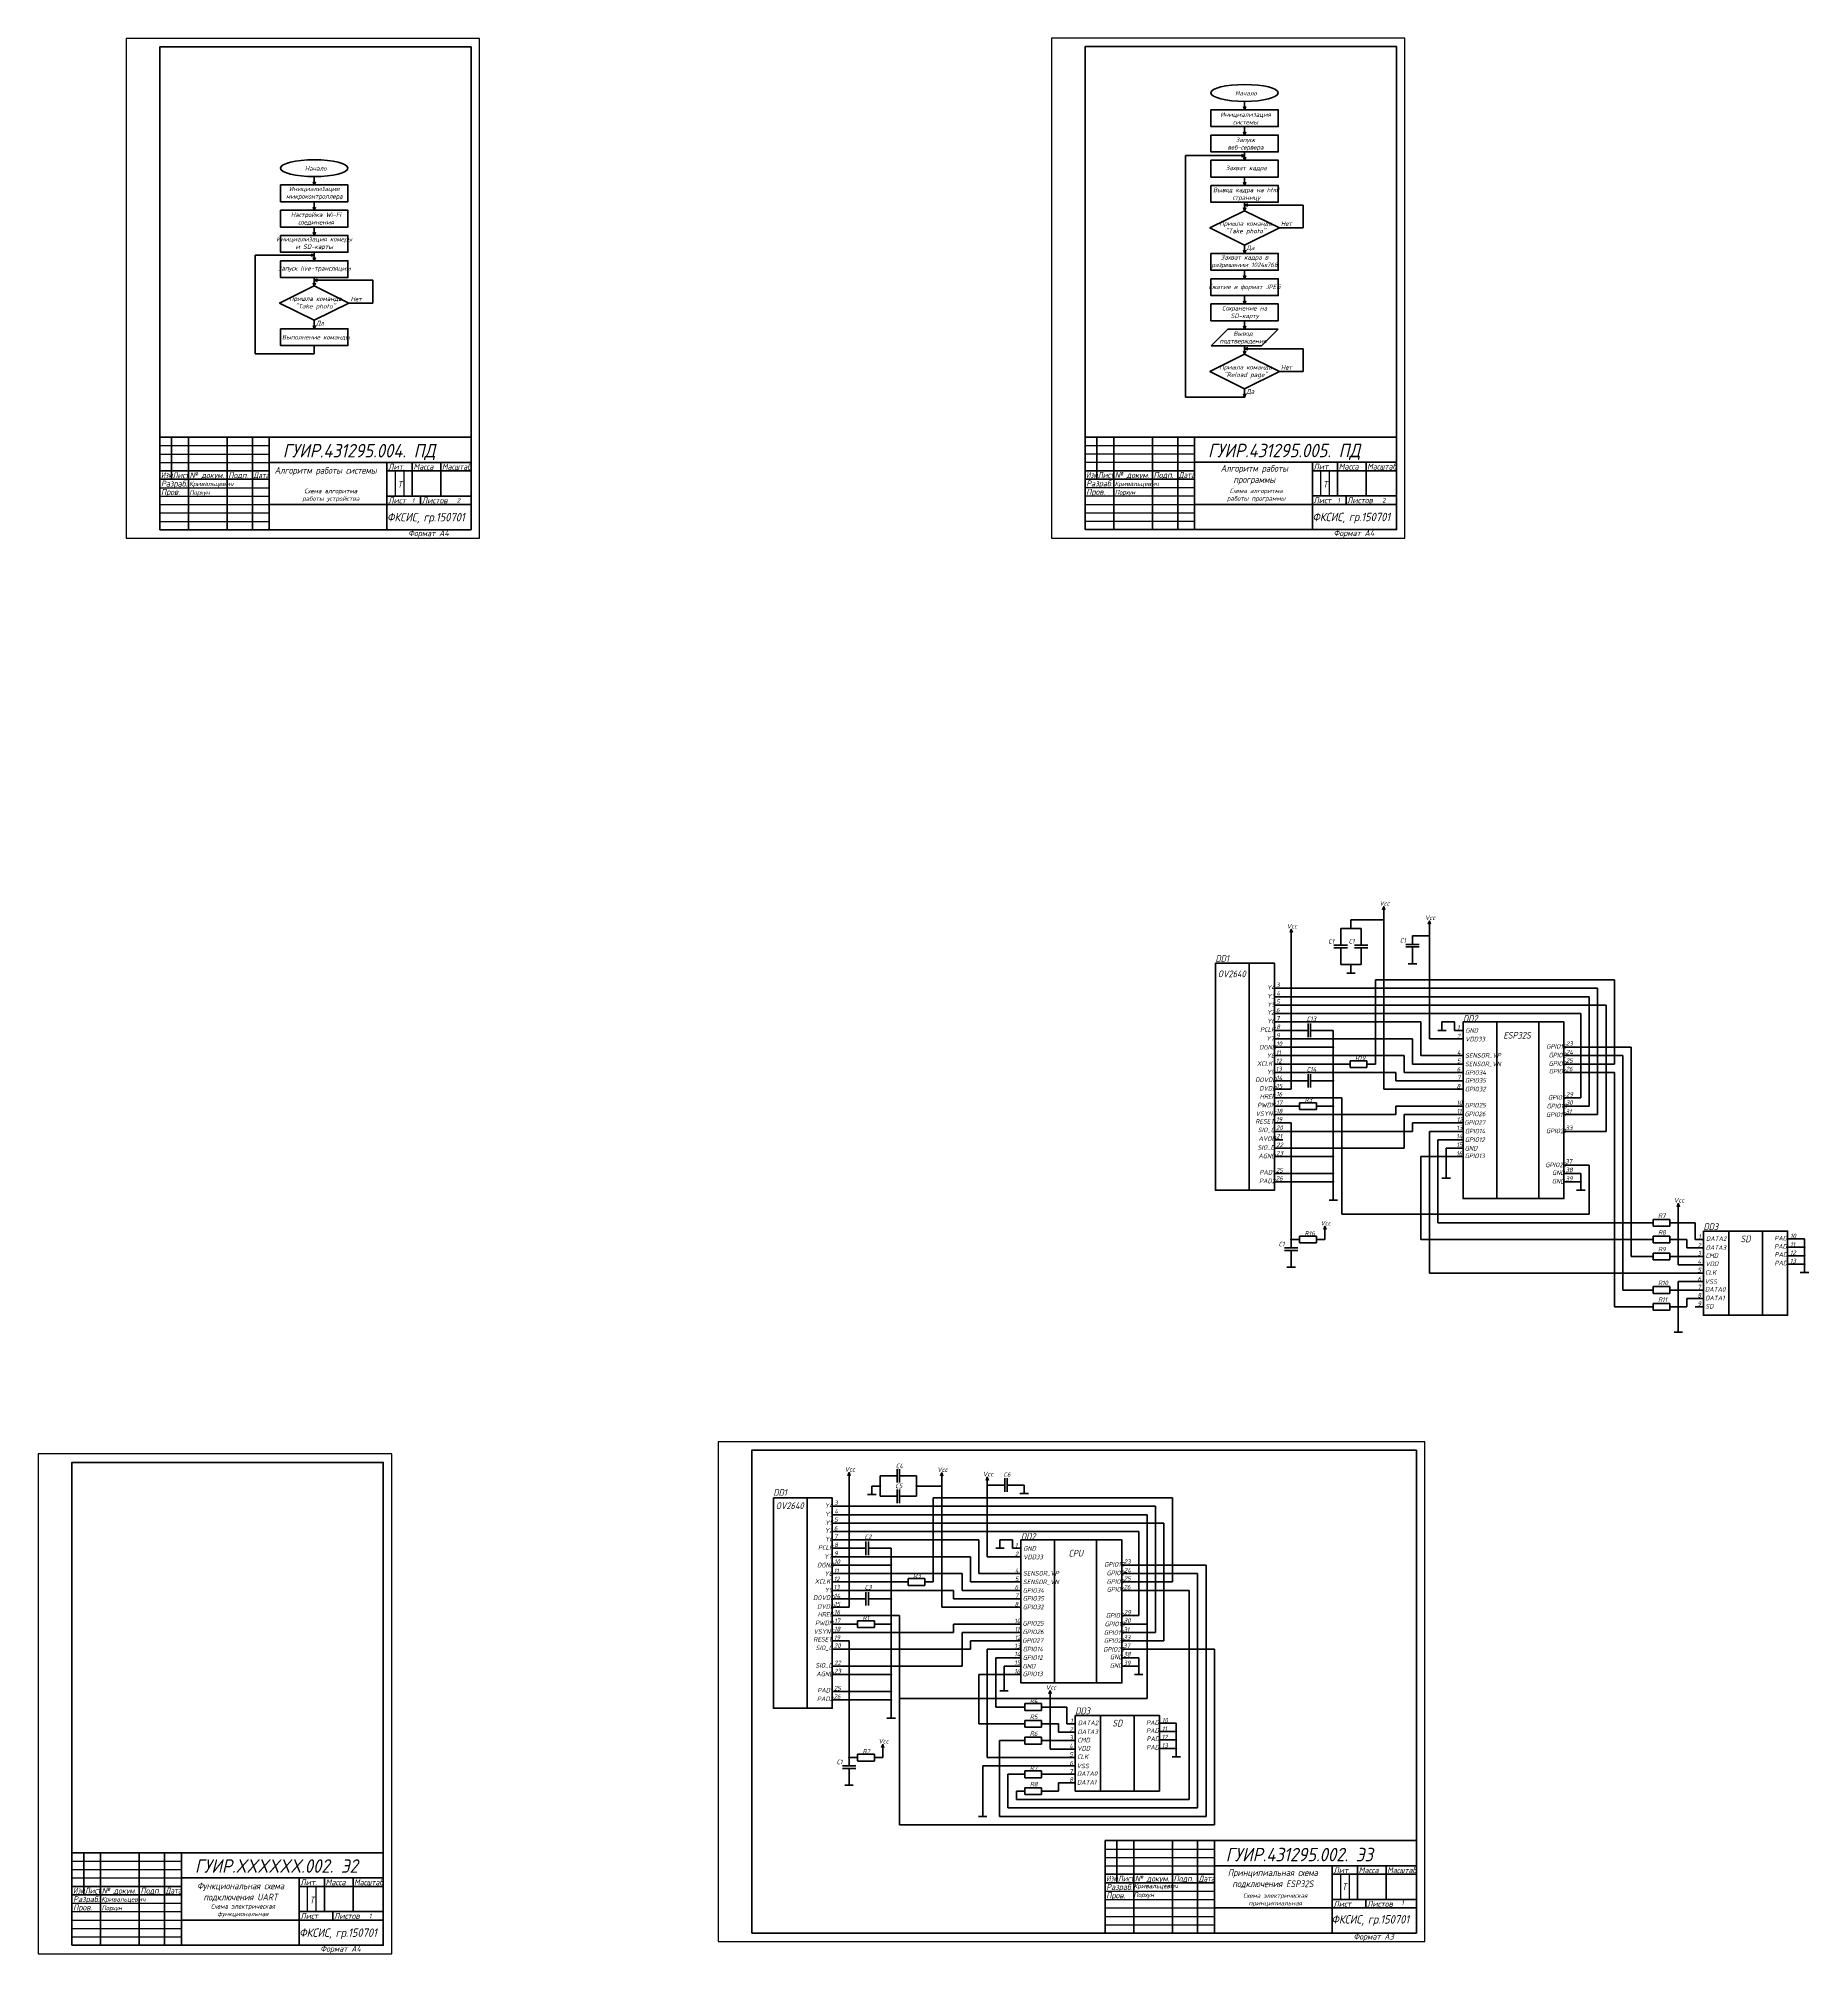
# Model space of a CAD drawing. Header units: millimetres. Extents: x 0 to 1052, y 0 to 1138.
import ezdxf

# ---------------------------------------------------------------- set-up
doc = ezdxf.new("R2010")
doc.units = ezdxf.units.MM
doc.header["$LTSCALE"] = 0.5
doc.layers.get('0').update_dxf_attribs({"lineweight": 60})
doc.layers.get('Defpoints').update_dxf_attribs({"color": 5})
doc.layers.add('4-текст', color=7, linetype='Continuous', true_color=0x00ad00)
doc.styles.get("Standard").update_dxf_attribs({"font": 'ISOCPEUI.TTF', "width": 0.9})

msp = doc.modelspace()

# ---------------------------------------------------------------- hatches: boundary and pattern name
h = msp.add_hatch(color=256)
h.dxf.hatch_style = 1
edge = h.paths.add_edge_path()
edge.add_arc((780, 609.3), 0.2, 0, 360)
h = msp.add_hatch(color=256)
h.dxf.hatch_style = 1
edge = h.paths.add_edge_path()
edge.add_arc((799.5, 614.3), 0.2, 0, 360)
h = msp.add_hatch(color=256)
h.dxf.hatch_style = 1
edge = h.paths.add_edge_path()
edge.add_arc((780, 587.8), 0.2, 0, 360)
h = msp.add_hatch(color=256)
h.dxf.hatch_style = 1
edge = h.paths.add_edge_path()
edge.add_arc((769.5, 538.7), 0.2, 0, 360)
h = msp.add_hatch(color=256)
h.dxf.hatch_style = 1
edge = h.paths.add_edge_path()
edge.add_arc((744.5, 518.7), 0.2, 0, 360)
h = msp.add_hatch(color=256)
h.dxf.hatch_style = 1
edge = h.paths.add_edge_path()
edge.add_arc((769.5, 518.7), 0.2, 0, 360)
h = msp.add_hatch(color=256)
h.dxf.hatch_style = 1
edge = h.paths.add_edge_path()
edge.add_arc((769.5, 503.7), 0.2, 0, 360)
h = msp.add_hatch(color=256)
h.dxf.hatch_style = 1
edge = h.paths.add_edge_path()
edge.add_arc((769.5, 473.7), 0.2, 0, 360)
h = msp.add_hatch(color=256)
h.dxf.hatch_style = 1
edge = h.paths.add_edge_path()
edge.add_arc((769.5, 463.7), 0.2, 0, 360)
h = msp.add_hatch(color=256)
h.dxf.hatch_style = 1
edge = h.paths.add_edge_path()
edge.add_arc((769.5, 458.7), 0.2, 0, 360)
h = msp.add_hatch(color=256)
h.dxf.hatch_style = 1
edge = h.paths.add_edge_path()
edge.add_arc((916.6, 458.7), 0.2, 0, 360)
h = msp.add_hatch(color=256)
h.dxf.hatch_style = 1
edge = h.paths.add_edge_path()
edge.add_arc((744.5, 424.4), 0.2, 0, 360)
h = msp.add_hatch(color=256)
h.dxf.hatch_style = 1
edge = h.paths.add_edge_path()
edge.add_arc((1049.5, 419.8), 0.2, 0, 360)
h = msp.add_hatch(color=256)
h.dxf.hatch_style = 1
edge = h.paths.add_edge_path()
edge.add_arc((1049.5, 414.8), 0.2, 0, 360)
h = msp.add_hatch(color=256)
h.dxf.hatch_style = 1
edge = h.paths.add_edge_path()
edge.add_arc((1049.5, 409.8), 0.2, 0, 360)
h = msp.add_hatch(color=256)
h.dxf.hatch_style = 1
edge = h.paths.add_edge_path()
edge.add_arc((500.3, 277.9), 0.2, 0, 360)
h = msp.add_hatch(color=256)
h.dxf.hatch_style = 1
edge = h.paths.add_edge_path()
edge.add_arc((521.8, 277.9), 0.2, 0, 360)
h = msp.add_hatch(color=256)
h.dxf.hatch_style = 1
edge = h.paths.add_edge_path()
edge.add_arc((536.8, 277.9), 0.2, 0, 360)
h = msp.add_hatch(color=256)
h.dxf.hatch_style = 1
edge = h.paths.add_edge_path()
edge.add_arc((563.9, 278.5), 0.2, 0, 360)
h = msp.add_hatch(color=256)
h.dxf.hatch_style = 1
edge = h.paths.add_edge_path()
edge.add_arc((506.8, 230.9), 0.2, 0, 360)
h = msp.add_hatch(color=256)
h.dxf.hatch_style = 1
edge = h.paths.add_edge_path()
edge.add_arc((481.8, 210.9), 0.2, 0, 360)
h = msp.add_hatch(color=256)
h.dxf.hatch_style = 1
edge = h.paths.add_edge_path()
edge.add_arc((506.8, 210.9), 0.2, 0, 360)
h = msp.add_hatch(color=256)
h.dxf.hatch_style = 1
edge = h.paths.add_edge_path()
edge.add_arc((506.8, 195.9), 0.2, 0, 360)
h = msp.add_hatch(color=256)
h.dxf.hatch_style = 1
edge = h.paths.add_edge_path()
edge.add_arc((653.9, 170.9), 0.2, 0, 360)
h = msp.add_hatch(color=256)
h.dxf.hatch_style = 1
edge = h.paths.add_edge_path()
edge.add_arc((506.8, 165.9), 0.2, 0, 360)
h = msp.add_hatch(color=256)
h.dxf.hatch_style = 1
edge = h.paths.add_edge_path()
edge.add_arc((506.8, 155.9), 0.2, 0, 360)
h = msp.add_hatch(color=256)
h.dxf.hatch_style = 1
edge = h.paths.add_edge_path()
edge.add_arc((506.8, 150.9), 0.2, 0, 360)
h = msp.add_hatch(color=256)
h.dxf.hatch_style = 1
edge = h.paths.add_edge_path()
edge.add_arc((676.2, 132), 0.2, 0, 360)
h = msp.add_hatch(color=256)
h.dxf.hatch_style = 1
edge = h.paths.add_edge_path()
edge.add_arc((676.2, 127), 0.2, 0, 360)
h = msp.add_hatch(color=256)
h.dxf.hatch_style = 1
edge = h.paths.add_edge_path()
edge.add_arc((481.8, 116.6), 0.2, 0, 360)
h = msp.add_hatch(color=256)
h.dxf.hatch_style = 1
edge = h.paths.add_edge_path()
edge.add_arc((676.2, 122), 0.2, 0, 360)

# ---------------------------------------------------------------- linework, layer by layer
for p, q in [((716.8, 1100.8), (716.8, 1095.8)), ((716.8, 1085.8), (716.8, 1080.8)), ((716.8, 1070.8), (716.8, 1065.8)), ((681.7, 1068.1), (681.7, 1068.6)), ((681.7, 1068.6), (716.8, 1068.6)), ((681.7, 925), (681.7, 1068.1)), ((164, 1056.1), (164, 1051.1)), ((716.8, 1055.8), (716.8, 1050.8)), ((164, 1041.1), (164, 1036.1)), ((716.8, 1040.8), (716.8, 1035.8)), ((751.6, 1039.2), (716.8, 1039.2)), ((751.6, 1038.2), (751.6, 1039.2)), ((751.6, 1025.6), (751.6, 1038.2)), ((164, 1026.1), (164, 1021.1)), ((737.5, 1025.6), (751.6, 1025.6)), ((716.8, 1015.4), (716.8, 1010.4)), ((128.8, 950.7), (128.8, 1009.3)), ((128.8, 1009.3), (164, 1009.3)), ((164, 1011.1), (164, 1006.1)), ((164, 996.1), (164, 991.1)), ((198.8, 994.5), (164, 994.5)), ((198.8, 993.5), (198.8, 994.5)), ((198.8, 980.9), (198.8, 993.5)), ((716.8, 1000.4), (716.8, 995.4)), ((184.6, 980.9), (198.8, 980.9)), ((716.8, 985.4), (716.8, 980.4)), ((164, 970.7), (164, 965.7)), ((716.8, 970.4), (716.8, 965.4)), ((706.8, 965.4), (696.9, 955.5)), ((706.8, 965.4), (736.8, 965.4)), ((726.8, 955.5), (736.8, 965.4)), ((164, 950.7), (128.8, 950.7)), ((164, 955.7), (164, 950.7)), ((726.8, 955.5), (696.9, 955.5)), ((716.8, 955.5), (716.8, 950.5)), ((751.6, 953.8), (716.8, 953.8)), ((751.6, 952.8), (751.6, 953.8)), ((751.6, 940.2), (751.6, 952.8)), ((737.5, 940.2), (751.6, 940.2)), ((716.8, 925), (681.7, 925)), ((716.8, 930), (716.8, 925)), ((207.2, 886.2), (207.2, 881.2)), ((757.1, 886.3), (757.1, 881.3)), ((799.5, 617.1), (799.5, 622.2)), ((799.5, 617.1), (799.5, 583.7)), ((744.5, 548.7), (744.5, 608.7)), ((773.9, 604.3), (773.9, 609.3)), ((773.9, 609.3), (786.1, 609.3)), ((773.9, 604.3), (773.9, 599.3)), ((780, 609.3), (780, 614.3)), ((780, 614.3), (799.5, 614.3)), ((786.1, 609.3), (786.1, 604.3)), ((786.1, 604.3), (786.1, 599.3)), ((826.6, 604.8), (816.6, 604.8)), ((816.6, 604.8), (816.6, 599.8)), ((826.6, 553.7), (826.6, 613.7)), ((773.9, 599.3), (769.9, 599.3)), ((769.9, 597.8), (777.9, 597.8)), ((773.9, 599.3), (777.9, 599.3)), ((773.9, 597.8), (773.9, 592.8)), ((773.9, 587.8), (773.9, 592.8)), ((786.1, 599.3), (782.1, 599.3)), ((782.1, 597.8), (790.1, 597.8)), ((786.1, 599.3), (790.1, 599.3)), ((786.1, 597.8), (786.1, 592.8)), ((786.1, 592.8), (786.1, 587.8)), ((816.6, 599.8), (812.6, 599.8)), ((812.6, 598.3), (820.6, 598.3)), ((816.6, 599.8), (820.6, 599.8)), ((816.6, 598.3), (816.6, 593.3)), ((816.6, 593.3), (816.6, 588.3)), ((719.5, 588.7), (719.5, 453.7)), ((786.1, 587.8), (773.9, 587.8)), ((780, 582.8), (777.5, 582.8)), ((780, 587.8), (780, 582.8)), ((780, 582.8), (782.5, 582.8)), ((799.5, 583.7), (799.5, 513.7)), ((816.6, 588.3), (814.1, 588.3)), ((816.6, 588.3), (819.1, 588.3)), ((739.5, 573.7), (734.5, 573.7)), ((739.5, 573.7), (744.5, 573.7)), ((926.6, 573.7), (744.5, 573.7)), ((794.5, 528.7), (794.5, 578.7)), ((794.5, 578.7), (807.5, 578.7)), ((936.6, 578.7), (807.5, 578.7)), ((926.6, 568.7), (926.6, 573.7)), ((936.6, 573.7), (936.6, 578.7)), ((936.6, 528.7), (936.6, 573.7)), ((739.5, 568.7), (734.5, 568.7)), ((739.5, 563.7), (734.5, 563.7)), ((739.5, 558.7), (734.5, 558.7)), ((739.5, 568.7), (744.5, 568.7)), ((739.5, 563.7), (744.5, 563.7)), ((739.5, 558.7), (744.5, 558.7)), ((744.5, 568.7), (921.6, 568.7)), ((931.6, 563.7), (744.5, 563.7)), ((916.6, 558.7), (744.5, 558.7)), ((916.6, 508.7), (916.6, 558.7)), ((921.6, 568.7), (921.6, 563.7)), ((921.6, 558.7), (921.6, 563.7)), ((921.6, 503.7), (921.6, 558.7)), ((926.6, 498.7), (926.6, 568.7)), ((931.6, 488.7), (931.6, 563.7)), ((739.5, 553.7), (734.5, 553.7)), ((739.5, 548.7), (734.5, 548.7)), ((739.5, 553.7), (744.5, 553.7)), ((739.5, 548.7), (744.5, 548.7)), ((821.6, 553.7), (744.5, 553.7)), ((744.5, 518.7), (744.5, 548.7)), ((749.5, 548.7), (744.5, 548.7)), ((749.5, 548.7), (754.5, 548.7)), ((754.5, 548.7), (754.5, 552.7)), ((754.5, 548.7), (754.5, 544.7)), ((756, 544.7), (756, 552.7)), ((756, 548.7), (761, 548.7)), ((761, 548.7), (769.5, 548.7)), ((769.5, 518.7), (769.5, 548.7)), ((821.6, 533.7), (821.6, 553.7)), ((826.6, 543.7), (826.6, 553.7)), ((834.1, 548.7), (831.6, 548.7)), ((834.1, 553.7), (834.1, 548.7)), ((834.1, 553.7), (841.6, 553.7)), ((834.1, 548.7), (836.6, 548.7)), ((841.6, 553.7), (841.6, 548.7)), ((846.6, 548.7), (841.6, 548.7)), ((866.6, 553.7), (866.6, 448.7)), ((891.6, 553.7), (891.6, 448.7)), ((739.5, 543.7), (734.5, 543.7)), ((739.5, 538.7), (734.5, 538.7)), ((739.5, 543.7), (744.5, 543.7)), ((739.5, 538.7), (769.5, 538.7)), ((816.6, 543.7), (744.5, 543.7)), ((816.6, 528.7), (816.6, 543.7)), ((841.6, 543.7), (826.6, 543.7)), ((846.6, 543.7), (841.6, 543.7)), ((911.6, 538.7), (906.6, 538.7)), ((911.6, 538.7), (936.6, 538.7)), ((936.6, 538.7), (946.6, 538.7)), ((946.6, 538.7), (946.6, 414.4)), ((739.5, 533.7), (734.5, 533.7)), ((739.5, 528.7), (734.5, 528.7)), ((739.5, 523.7), (734.5, 523.7)), ((739.5, 533.7), (744.5, 533.7)), ((739.5, 528.7), (774.5, 528.7)), ((739.5, 523.7), (744.5, 523.7)), ((811.6, 533.7), (744.5, 533.7)), ((806.6, 523.7), (744.5, 523.7)), ((779.5, 528.7), (774.5, 528.7)), ((789.5, 530.7), (779.5, 530.7)), ((779.5, 530.7), (779.5, 526.7)), ((779.5, 526.7), (789.5, 526.7)), ((789.5, 528.7), (789.5, 530.7)), ((794.5, 528.7), (789.5, 528.7)), ((789.5, 526.7), (789.5, 528.7)), ((806.6, 518.7), (806.6, 523.7)), ((811.6, 523.7), (811.6, 533.7)), ((841.6, 523.7), (811.6, 523.7)), ((841.6, 528.7), (816.6, 528.7)), ((826.6, 533.7), (821.6, 533.7)), ((841.6, 533.7), (826.6, 533.7)), ((846.6, 533.7), (841.6, 533.7)), ((846.6, 528.7), (841.6, 528.7)), ((846.6, 523.7), (841.6, 523.7)), ((911.6, 533.7), (906.6, 533.7)), ((911.6, 528.7), (906.6, 528.7)), ((911.6, 523.7), (906.6, 523.7)), ((911.6, 533.7), (941.6, 533.7)), ((911.6, 528.7), (936.6, 528.7)), ((911.6, 523.7), (936.6, 523.7)), ((936.6, 523.7), (936.6, 384.4)), ((941.6, 533.7), (941.6, 394.4)), ((739.5, 518.7), (734.5, 518.7)), ((739.5, 513.7), (734.5, 513.7)), ((739.5, 518.7), (744.3, 518.7)), ((739.5, 513.7), (744.5, 513.7)), ((744.5, 518.7), (749.5, 518.7)), ((744.5, 518.7), (744.5, 513.7)), ((749.5, 518.7), (754.5, 518.7)), ((754.5, 518.7), (754.5, 522.7)), ((754.5, 518.7), (754.5, 514.7)), ((756, 514.7), (756, 522.7)), ((756, 518.7), (761, 518.7)), ((761, 518.7), (769.5, 518.7)), ((769.5, 518.7), (769.5, 503.7)), ((841.6, 513.7), (799.5, 513.7)), ((841.6, 518.7), (806.6, 518.7)), ((846.6, 518.7), (841.6, 518.7)), ((846.6, 513.7), (841.6, 513.7)), ((739.5, 508.7), (734.5, 508.7)), ((739.5, 503.7), (734.5, 503.7)), ((739.5, 508.7), (744.5, 508.7)), ((739.5, 503.7), (744.5, 503.7)), ((744.5, 508.7), (774.5, 508.7)), ((749.5, 503.7), (744.5, 503.7)), ((759.5, 505.7), (749.5, 505.7)), ((749.5, 505.7), (749.5, 501.7)), ((749.5, 501.7), (759.5, 501.7)), ((759.5, 503.7), (759.5, 505.7)), ((769.5, 503.7), (759.5, 503.7)), ((759.5, 501.7), (759.5, 503.7)), ((769.5, 503.7), (769.5, 452.8)), ((774.5, 508.7), (774.5, 439.4)), ((831.6, 503.7), (806.6, 503.7)), ((806.6, 503.7), (806.6, 498.7)), ((836.6, 503.7), (831.6, 503.7)), ((841.6, 503.7), (836.6, 503.7)), ((846.6, 503.7), (841.6, 503.7)), ((911.6, 508.7), (906.6, 508.7)), ((911.6, 503.7), (906.6, 503.7)), ((911.6, 508.7), (916.6, 508.7)), ((911.6, 503.7), (921.6, 503.7)), ((739.5, 498.7), (734.5, 498.7)), ((739.5, 493.7), (734.5, 493.7)), ((739.5, 498.7), (744.5, 498.7)), ((739.5, 493.7), (744.5, 493.7)), ((806.6, 498.7), (744.5, 498.7)), ((744.5, 493.7), (744.5, 429.4)), ((821.6, 498.7), (811.6, 498.7)), ((811.6, 498.7), (811.6, 478.7)), ((841.6, 493.7), (816.6, 493.7)), ((816.6, 493.7), (816.6, 488.7)), ((836.6, 498.7), (821.6, 498.7)), ((841.6, 498.7), (836.6, 498.7)), ((846.6, 498.7), (841.6, 498.7)), ((846.6, 493.7), (841.6, 493.7)), ((911.6, 498.7), (906.6, 498.7)), ((911.6, 498.7), (916.6, 498.7)), ((916.6, 498.7), (926.6, 498.7)), ((739.5, 488.7), (734.5, 488.7)), ((739.5, 483.7), (734.5, 483.7)), ((739.5, 478.7), (734.5, 478.7)), ((739.5, 488.7), (744.5, 488.7)), ((739.5, 478.7), (744.5, 478.7)), ((816.6, 488.7), (744.5, 488.7)), ((744.5, 478.7), (811.6, 478.7)), ((841.6, 488.7), (826.6, 488.7)), ((826.6, 488.7), (826.6, 404.4)), ((841.6, 483.7), (831.6, 483.7)), ((831.6, 483.7), (831.6, 434.4)), ((841.6, 478.7), (836.6, 478.7)), ((836.6, 478.7), (836.6, 465.8)), ((846.6, 488.7), (841.6, 488.7)), ((846.6, 483.7), (841.6, 483.7)), ((846.6, 478.7), (841.6, 478.7)), ((911.6, 488.7), (906.6, 488.7)), ((911.6, 488.7), (931.6, 488.7)), ((739.5, 473.7), (734.5, 473.7)), ((739.5, 473.7), (744.5, 473.7)), ((744.5, 473.7), (769.5, 473.7)), ((841.6, 473.7), (821.6, 473.7)), ((821.6, 473.7), (821.6, 424.4)), ((846.6, 473.7), (841.6, 473.7)), ((911.6, 468.7), (906.6, 468.7)), ((911.6, 468.7), (921.6, 468.7)), ((921.6, 468.7), (921.6, 439.4)), ((739.5, 463.7), (734.5, 463.7)), ((739.5, 458.7), (734.5, 458.7)), ((739.5, 463.7), (744.5, 463.7)), ((739.5, 458.7), (744.5, 458.7)), ((744.5, 463.7), (769.5, 463.7)), ((744.5, 458.7), (769.5, 458.7)), ((836.6, 460.8), (834.1, 460.8)), ((836.6, 465.8), (836.6, 460.8)), ((836.6, 460.8), (839.1, 460.8)), ((911.6, 463.7), (906.6, 463.7)), ((911.6, 458.7), (906.6, 458.7)), ((916.6, 463.7), (911.6, 463.7)), ((911.6, 458.7), (916.6, 458.7)), ((916.6, 458.7), (916.6, 463.7)), ((916.6, 458.7), (916.6, 453.7)), ((769.5, 447.8), (767, 447.8)), ((769.5, 452.8), (769.5, 447.8)), ((769.5, 447.8), (772, 447.8)), ((916.6, 453.7), (914.1, 453.7)), ((916.6, 453.7), (919.1, 453.7)), ((974.5, 437.7), (974.5, 445.8)), ((774.5, 439.4), (921.6, 439.4)), ((831.6, 434.4), (954.5, 434.4)), ((959.5, 434.4), (954.5, 434.4)), ((969.5, 436.4), (959.5, 436.4)), ((959.5, 436.4), (959.5, 432.4)), ((969.5, 434.4), (969.5, 436.4)), ((979.5, 434.4), (969.5, 434.4)), ((969.5, 432.4), (969.5, 434.4)), ((974.5, 409.4), (974.5, 437.7)), ((979.5, 434.4), (984.5, 434.4)), ((984.5, 434.4), (984.5, 424.4)), ((744.5, 429.4), (744.5, 424.4)), ((749.5, 424.4), (744.5, 424.4)), ((744.5, 424.4), (744.5, 419.4)), ((759.5, 426.4), (749.5, 426.4)), ((749.5, 426.4), (749.5, 422.4)), ((749.5, 422.4), (759.5, 422.4)), ((759.5, 424.4), (759.5, 426.4)), ((764.5, 424.4), (759.5, 424.4)), ((759.5, 422.4), (759.5, 424.4)), ((764.5, 424.4), (764.5, 432.2)), ((821.6, 424.4), (954.5, 424.4)), ((959.5, 424.4), (954.5, 424.4)), ((959.5, 432.4), (969.5, 432.4)), ((969.5, 426.4), (959.5, 426.4)), ((959.5, 426.4), (959.5, 422.4)), ((959.5, 422.4), (969.5, 422.4)), ((969.5, 424.4), (969.5, 426.4)), ((974.5, 424.4), (969.5, 424.4)), ((969.5, 422.4), (969.5, 424.4)), ((974.5, 424.4), (979.5, 424.4)), ((979.5, 419.4), (979.5, 424.4)), ((989.5, 424.4), (984.5, 424.4)), ((1004.5, 429.4), (1004.5, 379.4)), ((1024.5, 429.4), (1024.5, 379.4)), ((1044.5, 424.8), (1039.5, 424.8)), ((1044.5, 424.8), (1049.5, 424.8)), ((1049.5, 424.8), (1049.5, 414.8)), ((744.5, 419.4), (740.5, 419.4)), ((740.5, 417.9), (748.5, 417.9)), ((744.5, 419.4), (748.5, 419.4)), ((744.5, 417.9), (744.5, 412.9)), ((744.5, 412.9), (744.5, 407.9)), ((946.6, 414.4), (954.5, 414.4)), ((959.5, 414.4), (954.5, 414.4)), ((969.5, 416.4), (959.5, 416.4)), ((959.5, 416.4), (959.5, 412.4)), ((959.5, 412.4), (969.5, 412.4)), ((969.5, 414.4), (969.5, 416.4)), ((979.5, 414.4), (969.5, 414.4)), ((969.5, 412.4), (969.5, 414.4)), ((984.5, 419.4), (979.5, 419.4)), ((979.5, 414.4), (984.5, 414.4)), ((989.5, 419.4), (984.5, 419.4)), ((989.5, 414.4), (984.5, 414.4)), ((1044.5, 419.8), (1039.5, 419.8)), ((1044.5, 414.8), (1039.5, 414.8)), ((1044.5, 409.8), (1039.5, 409.8)), ((1044.5, 419.8), (1049.5, 419.8)), ((1044.5, 414.8), (1049.5, 414.8)), ((1044.5, 409.8), (1049.5, 409.8)), ((1049.5, 409.8), (1049.5, 414.8)), ((1049.5, 409.8), (1049.5, 404.8)), ((744.5, 407.9), (742, 407.9)), ((744.5, 407.9), (747, 407.9)), ((826.6, 404.4), (984.5, 404.4)), ((984.5, 409.4), (974.5, 409.4)), ((984.5, 399.4), (974.5, 399.4)), ((974.5, 399.4), (974.5, 374.4)), ((989.5, 409.4), (984.5, 409.4)), ((989.5, 404.4), (984.5, 404.4)), ((989.5, 399.4), (984.5, 399.4)), ((1049.5, 404.8), (1047, 404.8)), ((1049.5, 404.8), (1052, 404.8)), ((941.6, 394.4), (954.5, 394.4)), ((959.5, 394.4), (954.5, 394.4)), ((969.5, 396.4), (959.5, 396.4)), ((959.5, 396.4), (959.5, 392.4)), ((959.5, 392.4), (969.5, 392.4)), ((969.5, 394.4), (969.5, 396.4)), ((979.5, 394.4), (969.5, 394.4)), ((969.5, 392.4), (969.5, 394.4)), ((979.5, 394.4), (984.5, 394.4)), ((984.5, 389.4), (979.5, 389.4)), ((979.5, 389.4), (979.5, 384.4)), ((989.5, 394.4), (984.5, 394.4)), ((989.5, 389.4), (984.5, 389.4)), ((936.6, 384.4), (954.5, 384.4)), ((959.5, 384.4), (954.5, 384.4)), ((969.5, 386.4), (959.5, 386.4)), ((959.5, 386.4), (959.5, 382.4)), ((959.5, 382.4), (969.5, 382.4)), ((969.5, 384.4), (969.5, 386.4)), ((974.5, 384.4), (969.5, 384.4)), ((969.5, 382.4), (969.5, 384.4)), ((974.5, 384.4), (979.5, 384.4)), ((989.5, 384.4), (984.5, 384.4)), ((974.5, 369.4), (972, 369.4)), ((974.5, 374.4), (974.5, 369.4)), ((974.5, 369.4), (977, 369.4)), ((481.8, 240.9), (481.8, 285.9)), ((510.3, 288), (510.3, 280)), ((511.8, 284), (511.8, 288)), ((536.8, 280.7), (536.8, 285.7)), ((500.3, 277.9), (495.3, 277.9)), ((495.3, 277.9), (495.3, 272.9)), ((500.3, 271.8), (500.3, 284)), ((500.3, 284), (505.3, 284)), ((510.3, 284), (505.3, 284)), ((510.3, 275.8), (510.3, 267.8)), ((516.8, 284), (511.8, 284)), ((511.8, 284), (511.8, 280)), ((511.8, 271.8), (511.8, 275.8)), ((516.8, 284), (521.8, 284)), ((521.8, 284), (521.8, 271.8)), ((521.8, 277.9), (526.8, 277.9)), ((536.8, 277.9), (526.8, 277.9)), ((536.8, 280.7), (536.8, 275.9)), ((536.8, 275.9), (536.8, 205.9)), ((563.9, 245.9), (563.9, 283.1)), ((569.3, 278.5), (563.9, 278.5)), ((569.3, 278.5), (574.3, 278.5)), ((574.3, 278.5), (574.3, 282.5)), ((574.3, 278.5), (574.3, 274.5)), ((575.8, 274.5), (575.8, 282.5)), ((575.8, 278.5), (580.8, 278.5)), ((580.8, 278.5), (585.8, 278.5)), ((585.8, 273.5), (583.3, 273.5)), ((585.8, 278.5), (585.8, 273.5)), ((585.8, 273.5), (588.3, 273.5)), ((456.8, 270.9), (456.8, 145.9)), ((476.8, 265.9), (471.8, 265.9)), ((476.8, 265.9), (481.8, 265.9)), ((663.9, 265.9), (481.8, 265.9)), ((495.3, 272.9), (492.8, 272.9)), ((495.3, 272.9), (497.8, 272.9)), ((505.3, 271.8), (500.3, 271.8)), ((510.3, 271.8), (505.3, 271.8)), ((516.8, 271.8), (511.8, 271.8)), ((511.8, 271.8), (511.8, 267.8)), ((521.8, 271.8), (516.8, 271.8)), ((531.8, 220.9), (531.8, 270.9)), ((531.8, 270.9), (544.8, 270.9)), ((673.9, 270.9), (544.8, 270.9)), ((663.9, 260.9), (663.9, 265.9)), ((673.9, 265.9), (673.9, 270.9)), ((673.9, 220.9), (673.9, 265.9)), ((476.8, 260.9), (471.8, 260.9)), ((476.8, 255.9), (471.8, 255.9)), ((476.8, 250.9), (471.8, 250.9)), ((476.8, 260.9), (481.8, 260.9)), ((476.8, 255.9), (481.8, 255.9)), ((476.8, 250.9), (481.8, 250.9)), ((481.8, 260.9), (658.9, 260.9)), ((668.9, 255.9), (481.8, 255.9)), ((653.9, 250.9), (481.8, 250.9)), ((653.9, 200.9), (653.9, 250.9)), ((658.9, 260.9), (658.9, 255.9)), ((658.9, 250.9), (658.9, 255.9)), ((658.9, 195.9), (658.9, 250.9)), ((663.9, 190.9), (663.9, 260.9)), ((668.9, 185.9), (668.9, 255.9)), ((476.8, 245.9), (471.8, 245.9)), ((476.8, 240.9), (471.8, 240.9)), ((476.8, 245.9), (481.8, 245.9)), ((476.8, 240.9), (481.8, 240.9)), ((558.9, 245.9), (481.8, 245.9)), ((481.8, 210.9), (481.8, 240.9)), ((486.8, 240.9), (481.8, 240.9)), ((486.8, 240.9), (491.8, 240.9)), ((491.8, 240.9), (491.8, 244.9)), ((491.8, 240.9), (491.8, 236.9)), ((493.3, 236.9), (493.3, 244.9)), ((493.3, 240.9), (498.3, 240.9)), ((498.3, 240.9), (506.8, 240.9)), ((506.8, 210.9), (506.8, 240.9)), ((558.9, 225.9), (558.9, 245.9)), ((563.9, 235.9), (563.9, 245.9)), ((571.4, 240.9), (568.9, 240.9)), ((571.4, 245.9), (571.4, 240.9)), ((571.4, 245.9), (578.9, 245.9)), ((571.4, 240.9), (573.9, 240.9)), ((578.9, 245.9), (578.9, 240.9)), ((583.9, 240.9), (578.9, 240.9)), ((603.9, 245.9), (603.9, 160.9)), ((628.9, 245.9), (628.9, 160.9)), ((476.8, 235.9), (471.8, 235.9)), ((476.8, 230.9), (471.8, 230.9)), ((476.8, 235.9), (481.8, 235.9)), ((476.8, 230.9), (506.8, 230.9)), ((553.9, 235.9), (481.8, 235.9)), ((553.9, 220.9), (553.9, 235.9)), ((578.9, 235.9), (563.9, 235.9)), ((583.9, 235.9), (578.9, 235.9)), ((648.9, 230.9), (643.9, 230.9)), ((648.9, 230.9), (673.9, 230.9)), ((673.9, 230.9), (683.9, 230.9)), ((683.9, 230.9), (693.9, 230.9)), ((693.9, 230.9), (693.9, 81.6)), ((476.8, 225.9), (471.8, 225.9)), ((476.8, 220.9), (471.8, 220.9)), ((476.8, 225.9), (481.8, 225.9)), ((476.8, 220.9), (511.8, 220.9)), ((548.9, 225.9), (481.8, 225.9)), ((516.8, 220.9), (511.8, 220.9)), ((526.8, 222.9), (516.8, 222.9)), ((516.8, 222.9), (516.8, 218.9)), ((516.8, 218.9), (526.8, 218.9)), ((526.8, 220.9), (526.8, 222.9)), ((531.8, 220.9), (526.8, 220.9)), ((526.8, 218.9), (526.8, 220.9)), ((548.9, 215.9), (548.9, 225.9)), ((578.9, 220.9), (553.9, 220.9)), ((563.9, 225.9), (558.9, 225.9)), ((578.9, 225.9), (563.9, 225.9)), ((583.9, 225.9), (578.9, 225.9)), ((583.9, 220.9), (578.9, 220.9)), ((648.9, 225.9), (643.9, 225.9)), ((648.9, 220.9), (643.9, 220.9)), ((648.9, 225.9), (678.9, 225.9)), ((648.9, 220.9), (673.9, 220.9)), ((678.9, 225.9), (688.9, 225.9)), ((688.9, 86.6), (688.9, 225.9)), ((476.8, 215.9), (471.8, 215.9)), ((476.8, 210.9), (471.8, 210.9)), ((476.8, 205.9), (471.8, 205.9)), ((476.8, 215.9), (481.8, 215.9)), ((476.8, 210.9), (481.6, 210.9)), ((476.8, 205.9), (481.8, 205.9)), ((543.9, 215.9), (481.8, 215.9)), ((481.8, 210.9), (486.8, 210.9)), ((481.8, 210.9), (481.8, 205.9)), ((486.8, 210.9), (491.8, 210.9)), ((491.8, 210.9), (491.8, 214.9)), ((491.8, 210.9), (491.8, 206.9)), ((493.3, 206.9), (493.3, 214.9)), ((493.3, 210.9), (498.3, 210.9)), ((498.3, 210.9), (506.8, 210.9)), ((506.8, 210.9), (506.8, 195.9)), ((578.9, 205.9), (536.8, 205.9)), ((543.9, 210.9), (543.9, 215.9)), ((578.9, 210.9), (543.9, 210.9)), ((578.9, 215.9), (548.9, 215.9)), ((583.9, 215.9), (578.9, 215.9)), ((583.9, 210.9), (578.9, 210.9)), ((583.9, 205.9), (578.9, 205.9)), ((648.9, 215.9), (643.9, 215.9)), ((648.9, 215.9), (673.9, 215.9)), ((673.9, 215.9), (678.9, 215.9)), ((678.9, 215.9), (683.9, 215.9)), ((683.9, 215.9), (683.9, 91.6)), ((476.8, 200.9), (471.8, 200.9)), ((476.8, 195.9), (471.8, 195.9)), ((476.8, 200.9), (481.8, 200.9)), ((476.8, 195.9), (481.8, 195.9)), ((481.8, 200.9), (511.8, 200.9)), ((486.8, 195.9), (481.8, 195.9)), ((496.8, 197.9), (486.8, 197.9)), ((486.8, 197.9), (486.8, 193.9)), ((486.8, 193.9), (496.8, 193.9)), ((496.8, 195.9), (496.8, 197.9)), ((506.8, 195.9), (496.8, 195.9)), ((496.8, 193.9), (496.8, 195.9)), ((506.8, 195.9), (506.8, 144.9)), ((511.8, 200.9), (511.8, 131.6)), ((568.9, 195.9), (543.9, 195.9)), ((543.9, 195.9), (543.9, 190.9)), ((573.9, 195.9), (568.9, 195.9)), ((578.9, 195.9), (573.9, 195.9)), ((583.9, 195.9), (578.9, 195.9)), ((648.9, 200.9), (643.9, 200.9)), ((648.9, 195.9), (643.9, 195.9)), ((648.9, 200.9), (653.9, 200.9)), ((648.9, 195.9), (658.9, 195.9)), ((658.9, 200.9), (658.9, 151.6)), ((476.8, 190.9), (471.8, 190.9)), ((476.8, 185.9), (471.8, 185.9)), ((476.8, 190.9), (481.8, 190.9)), ((476.8, 185.9), (481.8, 185.9)), ((543.9, 190.9), (481.8, 190.9)), ((481.8, 185.9), (481.8, 121.6)), ((558.9, 190.9), (548.9, 190.9)), ((548.9, 190.9), (548.9, 170.9)), ((578.9, 185.9), (553.9, 185.9)), ((553.9, 185.9), (553.9, 180.9)), ((573.9, 190.9), (558.9, 190.9)), ((578.9, 190.9), (573.9, 190.9)), ((583.9, 190.9), (578.9, 190.9)), ((583.9, 185.9), (578.9, 185.9)), ((648.9, 190.9), (643.9, 190.9)), ((648.9, 185.9), (643.9, 185.9)), ((648.9, 190.9), (653.9, 190.9)), ((648.9, 185.9), (668.9, 185.9)), ((653.9, 190.9), (663.9, 190.9)), ((476.8, 180.9), (471.8, 180.9)), ((476.8, 170.9), (471.8, 170.9)), ((476.8, 180.9), (481.8, 180.9)), ((476.8, 170.9), (481.8, 170.9)), ((553.9, 180.9), (481.8, 180.9)), ((481.8, 170.9), (548.9, 170.9)), ((578.9, 180.9), (563.9, 180.9)), ((563.9, 180.9), (563.9, 116.6)), ((578.9, 175.9), (568.9, 175.9)), ((568.9, 175.9), (568.9, 146.6)), ((578.9, 170.9), (573.9, 170.9)), ((573.9, 170.9), (573.9, 161.2)), ((583.9, 180.9), (578.9, 180.9)), ((583.9, 175.9), (578.9, 175.9)), ((583.9, 170.9), (578.9, 170.9)), ((648.9, 180.9), (643.9, 180.9)), ((648.9, 175.9), (643.9, 175.9)), ((648.9, 170.9), (643.9, 170.9)), ((648.9, 180.9), (658.9, 180.9)), ((653.9, 175.9), (648.9, 175.9)), ((648.9, 170.9), (653.9, 170.9)), ((653.9, 170.9), (653.9, 175.9)), ((653.9, 170.9), (653.9, 165.9)), ((658.9, 180.9), (698.9, 180.9)), ((698.9, 180.9), (698.9, 81.6)), ((476.8, 165.9), (471.8, 165.9)), ((476.8, 165.9), (481.8, 165.9)), ((481.8, 165.9), (506.8, 165.9)), ((578.9, 165.9), (558.9, 165.9)), ((558.9, 165.9), (558.9, 136.6)), ((573.9, 161.2), (573.9, 156.2)), ((583.9, 165.9), (578.9, 165.9)), ((653.9, 165.9), (651.4, 165.9)), ((653.9, 165.9), (656.4, 165.9)), ((476.8, 155.9), (471.8, 155.9)), ((476.8, 150.9), (471.8, 150.9)), ((476.8, 155.9), (481.8, 155.9)), ((476.8, 150.9), (481.8, 150.9)), ((481.8, 155.9), (506.8, 155.9)), ((481.8, 150.9), (506.8, 150.9)), ((511.8, 151.6), (658.9, 151.6)), ((573.9, 156.2), (571.4, 156.2)), ((573.9, 156.2), (576.4, 156.2)), ((596.2, 148.6), (586.2, 148.6)), ((586.2, 148.6), (586.2, 144.6)), ((596.2, 146.6), (596.2, 148.6)), ((601.2, 148.2), (601.2, 156.3)), ((601.2, 121.6), (601.2, 148.2)), ((506.8, 139.9), (504.3, 139.9)), ((506.8, 144.9), (506.8, 139.9)), ((506.8, 139.9), (509.3, 139.9)), ((568.9, 146.6), (581.2, 146.6)), ((586.2, 146.6), (581.2, 146.6)), ((586.2, 144.6), (596.2, 144.6)), ((596.2, 138.6), (586.2, 138.6)), ((586.2, 138.6), (586.2, 134.6)), ((606.2, 146.6), (596.2, 146.6)), ((596.2, 144.6), (596.2, 146.6)), ((596.2, 136.6), (596.2, 138.6)), ((606.2, 146.6), (611.2, 146.6)), ((611.2, 146.6), (611.2, 136.6)), ((631.2, 141.6), (631.2, 96.6)), ((651.2, 141.6), (651.2, 96.6)), ((671.2, 137), (666.2, 137)), ((671.2, 137), (676.2, 137)), ((676.2, 137), (676.2, 127)), ((511.8, 76.6), (511.8, 131.6)), ((558.9, 136.6), (581.2, 136.6)), ((571.2, 81.6), (571.2, 126.6)), ((571.2, 126.6), (581.2, 126.6)), ((586.2, 136.6), (581.2, 136.6)), ((586.2, 126.6), (581.2, 126.6)), ((586.2, 134.6), (596.2, 134.6)), ((596.2, 128.6), (586.2, 128.6)), ((586.2, 128.6), (586.2, 124.6)), ((601.2, 136.6), (596.2, 136.6)), ((596.2, 134.6), (596.2, 136.6)), ((596.2, 126.6), (596.2, 128.6)), ((606.2, 126.6), (596.2, 126.6)), ((596.2, 124.6), (596.2, 126.6)), ((601.2, 136.6), (606.2, 136.6)), ((606.2, 131.6), (606.2, 136.6)), ((611.2, 131.6), (606.2, 131.6)), ((606.2, 126.6), (611.2, 126.6)), ((616.2, 136.6), (611.2, 136.6)), ((616.2, 131.6), (611.2, 131.6)), ((616.2, 126.6), (611.2, 126.6)), ((671.2, 132), (666.2, 132)), ((671.2, 127), (666.2, 127)), ((671.2, 132), (676.2, 132)), ((671.2, 127), (676.2, 127)), ((676.2, 122), (676.2, 127)), ((481.8, 121.6), (481.8, 116.6)), ((486.8, 116.6), (481.8, 116.6)), ((481.8, 116.6), (481.8, 111.6)), ((496.8, 118.6), (486.8, 118.6)), ((486.8, 118.6), (486.8, 114.6)), ((486.8, 114.5), (496.8, 114.5)), ((496.8, 116.6), (496.8, 118.6)), ((501.8, 116.6), (496.8, 116.6)), ((496.8, 114.6), (496.8, 116.6)), ((501.8, 116.6), (501.8, 124.3)), ((563.9, 116.6), (611.2, 116.6)), ((586.2, 124.6), (596.2, 124.6)), ((611.2, 121.6), (601.2, 121.6)), ((616.2, 121.6), (611.2, 121.6)), ((616.2, 116.6), (611.2, 116.6)), ((671.2, 122), (666.2, 122)), ((671.2, 122), (676.2, 122)), ((676.2, 117), (673.7, 117)), ((676.2, 122), (676.2, 117)), ((676.2, 117), (678.7, 117)), ((481.8, 111.6), (477.8, 111.6)), ((477.8, 110.1), (485.8, 110.1)), ((481.8, 111.6), (485.8, 111.6)), ((481.8, 110.1), (481.8, 105.1)), ((481.8, 105.1), (481.8, 100.1)), ((611.2, 111.6), (561.2, 111.6)), ((561.2, 111.6), (561.2, 86.6)), ((581.2, 106.6), (576.2, 106.6)), ((576.2, 106.6), (576.2, 86.6)), ((586.2, 106.6), (581.2, 106.6)), ((596.2, 108.6), (586.2, 108.6)), ((586.2, 108.6), (586.2, 104.6)), ((586.2, 104.6), (596.2, 104.6)), ((596.2, 106.6), (596.2, 108.6)), ((606.2, 106.6), (596.2, 106.6)), ((596.2, 104.6), (596.2, 106.6)), ((606.2, 106.6), (611.2, 106.6)), ((616.2, 111.6), (611.2, 111.6)), ((616.2, 106.6), (611.2, 106.6)), ((481.8, 100.1), (479.3, 100.1)), ((481.8, 100.1), (484.3, 100.1)), ((586.2, 96.6), (581.2, 96.6)), ((581.2, 96.6), (581.2, 91.6)), ((683.9, 91.6), (581.2, 91.6)), ((596.2, 98.6), (586.2, 98.6)), ((586.2, 98.6), (586.2, 94.6)), ((586.2, 94.6), (596.2, 94.6)), ((596.2, 96.6), (596.2, 98.6)), ((601.2, 96.6), (596.2, 96.6)), ((596.2, 94.6), (596.2, 96.6)), ((601.2, 96.6), (606.2, 96.6)), ((611.2, 101.6), (606.2, 101.6)), ((606.2, 101.6), (606.2, 96.6)), ((616.2, 101.6), (611.2, 101.6)), ((561.2, 81.6), (558.7, 81.6)), ((561.2, 86.6), (561.2, 81.6)), ((561.2, 81.6), (563.7, 81.6)), ((693.9, 81.6), (571.2, 81.6)), ((576.2, 86.6), (688.9, 86.6)), ((698.9, 81.6), (698.9, 76.6)), ((698.9, 76.6), (511.8, 76.6)), ((768.9, 52.2), (768.9, 47.2)), ((155, 45), (155, 40))]:
    msp.add_line(p, q)
at = {"lineweight": 60}
for p, q in [((257.2, 901.2), (72.2, 901.2)), ((79.2, 901.2), (79.2, 876.2)), ((89.2, 846.2), (89.2, 901.2)), ((112.2, 901.2), (112.2, 846.2)), ((127.2, 846.2), (127.2, 901.2)), ((137.2, 901.2), (137.2, 846.2)), ((807.1, 901.3), (622.1, 901.3)), ((629.1, 901.3), (629.1, 876.3)), ((639.1, 846.3), (639.1, 901.3)), ((662.1, 901.3), (662.1, 846.3)), ((677.1, 846.3), (677.1, 901.3)), ((687.1, 901.3), (687.1, 846.3)), ((72.2, 881.2), (137.2, 881.2)), ((137.2, 886.2), (257.2, 886.2)), ((207.2, 846.2), (207.2, 886.2)), ((207.2, 881.2), (257.2, 881.2)), ((222.2, 886.2), (222.2, 866.2)), ((239.2, 866.2), (239.2, 886.2)), ((622.1, 881.3), (687.1, 881.3)), ((687.1, 886.3), (807.1, 886.3)), ((757.1, 846.3), (757.1, 886.3)), ((757.1, 881.3), (807.1, 881.3)), ((772.1, 886.3), (772.1, 866.3)), ((789.1, 866.3), (789.1, 886.3)), ((72.2, 876.2), (137.2, 876.2)), ((207.2, 866.2), (257.2, 866.2)), ((227.2, 861.2), (227.2, 866.2)), ((622.1, 876.3), (687.1, 876.3)), ((757.1, 866.3), (807.1, 866.3)), ((777.1, 861.3), (777.1, 866.3)), ((137.2, 861.2), (257.2, 861.2)), ((687.1, 861.3), (807.1, 861.3)), ((205, 60), (20, 60)), ((27, 60), (27, 35)), ((37, 5), (37, 60)), ((60, 60), (60, 5)), ((75, 5), (75, 60)), ((85, 60), (85, 5)), ((818.9, 67.2), (633.9, 67.2)), ((633.9, 12.2), (633.9, 67.2)), ((640.9, 67.2), (640.9, 42.2)), ((650.9, 12.2), (650.9, 67.2)), ((673.9, 67.2), (673.9, 12.2)), ((688.9, 12.2), (688.9, 67.2)), ((698.9, 67.2), (698.9, 12.2)), ((633.9, 47.2), (698.9, 47.2)), ((698.9, 52.2), (818.9, 52.2)), ((768.9, 12.2), (768.9, 52.2)), ((768.9, 47.2), (818.9, 47.2)), ((783.9, 52.2), (783.9, 32.2)), ((800.9, 32.2), (800.9, 52.2)), ((20, 40), (85, 40)), ((20, 35), (85, 35)), ((85, 45), (205, 45)), ((155, 5), (155, 45)), ((155, 40), (205, 40)), ((170, 45), (170, 25)), ((187, 25), (187, 45)), ((633.9, 42.2), (698.9, 42.2)), ((155, 25), (205, 25)), ((175, 20), (175, 25)), ((698.9, 27.2), (818.9, 27.2)), ((768.9, 32.2), (818.9, 32.2)), ((788.9, 27.2), (788.9, 32.2)), ((85, 20), (205, 20))]:
    msp.add_line(p, q, dxfattribs=at)
at = {"lineweight": -3}
for p, q in [((72.2, 896.2), (137.2, 896.2)), ((72.2, 891.2), (137.2, 891.2)), ((622.1, 896.3), (687.1, 896.3)), ((622.1, 891.3), (687.1, 891.3)), ((72.2, 886.2), (137.2, 886.2)), ((212.2, 866.2), (212.2, 881.2)), ((217.2, 881.2), (217.2, 866.2)), ((622.1, 886.3), (687.1, 886.3)), ((762.1, 866.3), (762.1, 881.3)), ((767.1, 881.3), (767.1, 866.3)), ((72.2, 871.2), (137.2, 871.2)), ((72.2, 866.2), (137.2, 866.2)), ((622.1, 871.3), (687.1, 871.3)), ((622.1, 866.3), (687.1, 866.3)), ((72.2, 861.2), (137.2, 861.2)), ((72.2, 856.2), (137.2, 856.2)), ((622.1, 861.3), (687.1, 861.3)), ((622.1, 856.3), (687.1, 856.3)), ((72.2, 851.2), (137.2, 851.2)), ((622.1, 851.3), (687.1, 851.3)), ((633.9, 62.2), (698.9, 62.2)), ((633.9, 57.2), (698.9, 57.2)), ((20, 55), (85, 55)), ((20, 50), (85, 50)), ((633.9, 52.2), (698.9, 52.2)), ((773.9, 32.2), (773.9, 47.2)), ((778.9, 47.2), (778.9, 32.2)), ((20, 45), (85, 45)), ((160, 25), (160, 40)), ((165, 40), (165, 25)), ((633.9, 37.2), (698.9, 37.2)), ((20, 30), (85, 30)), ((20, 25), (85, 25)), ((633.9, 32.2), (698.9, 32.2)), ((633.9, 27.2), (698.9, 27.2)), ((20, 20), (85, 20)), ((20, 15), (85, 15)), ((633.9, 22.2), (698.9, 22.2)), ((633.9, 17.2), (698.9, 17.2)), ((20, 10), (85, 10))]:
    msp.add_line(p, q, dxfattribs=at)
at = {"lineweight": 60}
for points in [[(72.2, 846.2), (257.2, 846.2), (257.2, 1133.2), (72.2, 1133.2)], [(622.1, 846.3), (807.1, 846.3), (807.1, 1133.3), (622.1, 1133.3)], [(423.9, 12.2), (818.9, 12.2), (818.9, 299.2), (423.9, 299.2)], [(20, 5), (205, 5), (205, 292), (20, 292)]]:
    msp.add_lwpolyline(points, close=True, dxfattribs=at)
for points in [[(696.8, 1095.8), (736.8, 1095.8), (736.8, 1085.8), (696.8, 1085.8)], [(696.8, 1080.8), (736.8, 1080.8), (736.8, 1070.8), (696.8, 1070.8)], [(696.8, 1065.8), (736.8, 1065.8), (736.8, 1055.8), (696.8, 1055.8)], [(144, 1051.1), (184, 1051.1), (184, 1041.1), (144, 1041.1)], [(696.8, 1050.8), (736.8, 1050.8), (736.8, 1040.8), (696.8, 1040.8)], [(144, 1036.1), (184, 1036.1), (184, 1026.1), (144, 1026.1)], [(737.5, 1025.6), (716.8, 1035.8), (696.2, 1025.6), (716.8, 1015.4)], [(144, 1021.1), (184, 1021.1), (184, 1011.1), (144, 1011.1)], [(144, 1006.1), (184, 1006.1), (184, 996.1), (144, 996.1)], [(696.8, 1010.4), (736.8, 1010.4), (736.8, 1000.4), (696.8, 1000.4)], [(184.6, 980.9), (164, 991.1), (143.4, 980.9), (164, 970.7)], [(696.8, 995.4), (736.8, 995.4), (736.8, 985.4), (696.8, 985.4)], [(696.8, 980.4), (736.8, 980.4), (736.8, 970.4), (696.8, 970.4)], [(144, 965.7), (184, 965.7), (184, 955.7), (144, 955.7)], [(737.5, 940.2), (716.8, 950.5), (696.2, 940.2), (716.8, 930)], [(699.5, 588.7), (734.5, 588.7), (734.5, 453.7), (699.5, 453.7)], [(846.6, 553.7), (906.6, 553.7), (906.6, 448.7), (846.6, 448.7)], [(989.5, 429.4), (1039.5, 429.4), (1039.5, 379.4), (989.5, 379.4)], [(436.8, 270.9), (471.8, 270.9), (471.8, 145.9), (436.8, 145.9)], [(583.9, 245.9), (643.9, 245.9), (643.9, 160.9), (583.9, 160.9)], [(616.2, 141.6), (666.2, 141.6), (666.2, 96.6), (616.2, 96.6)]]:
    msp.add_lwpolyline(points, close=True)
for points in [[(717.5, 1097.7), (716.8, 1095.8), (716.2, 1097.7)], [(717.5, 1082.7), (716.8, 1080.8), (716.2, 1082.7)], [(715, 1069.3), (716.8, 1068.6), (715, 1067.9)], [(717.5, 1067.7), (716.8, 1065.8), (716.2, 1067.7)], [(164.7, 1052.9), (164, 1051.1), (163.4, 1052.9)], [(717.5, 1052.7), (716.8, 1050.8), (716.2, 1052.7)], [(164.7, 1037.9), (164, 1036.1), (163.4, 1038)], [(717.5, 1037.7), (716.8, 1035.8), (716.2, 1037.7)], [(718.7, 1038.5), (716.8, 1039.2), (718.7, 1039.9)], [(164.7, 1023), (164, 1021.1), (163.4, 1023)], [(162.2, 1010), (164, 1009.3), (162.1, 1008.7)], [(164.7, 1008), (164, 1006.1), (163.4, 1008)], [(717.5, 1012.3), (716.8, 1010.4), (716.2, 1012.3)], [(164.7, 993), (164, 991.1), (163.4, 993)], [(165.9, 993.8), (164, 994.5), (165.9, 995.2)], [(717.5, 997.3), (716.8, 995.4), (716.2, 997.3)], [(717.5, 982.3), (716.8, 980.4), (716.2, 982.3)], [(164.7, 967.6), (164, 965.7), (163.4, 967.6)], [(717.5, 967.3), (716.8, 965.4), (716.2, 967.3)], [(717.5, 952.3), (716.8, 950.5), (716.2, 952.3)], [(718.7, 953.1), (716.8, 953.8), (718.7, 954.5)], [(717.5, 926.9), (716.8, 925), (716.2, 926.9)], [(798.8, 620.3), (799.5, 622.2), (800.2, 620.3)], [(743.8, 606.8), (744.5, 608.7), (745.2, 606.8)], [(825.9, 611.8), (826.6, 613.7), (827.3, 611.8)], [(973.8, 443.9), (974.5, 445.8), (975.2, 443.9)], [(763.8, 430.3), (764.5, 432.2), (765.2, 430.3)], [(481.1, 284), (481.8, 285.9), (482.5, 284)], [(536.1, 283.9), (536.8, 285.7), (537.5, 283.8)], [(563.2, 281.2), (563.9, 283.1), (564.6, 281.2)], [(600.5, 154.4), (601.2, 156.3), (601.9, 154.4)], [(501.1, 122.5), (501.8, 124.3), (502.5, 122.4)]]:
    msp.add_lwpolyline(points)
for centre in [(780, 609.3), (799.5, 614.3), (826.6, 604.8), (780, 587.8), (769.5, 538.7), (744.5, 518.7), (769.5, 518.7), (769.5, 503.7), (769.5, 473.7), (769.5, 463.7), (769.5, 458.7), (916.6, 458.7), (744.5, 424.4), (1049.5, 419.8), (1049.5, 414.8), (1049.5, 409.8), (500.3, 277.9), (521.8, 277.9), (536.8, 277.9), (563.9, 278.5), (506.8, 230.9), (481.8, 210.9), (506.8, 210.9), (506.8, 195.9), (653.9, 170.9), (506.8, 165.9), (506.8, 155.9), (506.8, 150.9), (676.2, 132), (676.2, 127), (481.8, 116.6), (676.2, 122)]:
    msp.add_circle(centre, 0.2)
for centre in [(716.8, 1105.8), (164, 1061.1)]:
    msp.add_ellipse(centre, major_axis=(20, 0), ratio=0.25)
at = {"layer": 'Defpoints'}
for points in [[(602.1, 841.3), (812.1, 841.3), (812.1, 1138.3), (602.1, 1138.3)], [(52.2, 841.2), (262.2, 841.2), (262.2, 1138.2), (52.2, 1138.2)], [(0, 0), (210, 0), (210, 297), (0, 297)], [(403.9, 7.2), (823.9, 7.2), (823.9, 304.2), (403.9, 304.2)]]:
    msp.add_lwpolyline(points, close=True, dxfattribs=at)

# ---------------------------------------------------------------- texts
at = {"lineweight": -3, "width": 0.9}
for s, p in [('Формат А4', (219.8, 842.4)), ('Формат А4', (769.7, 842.5)), ('Формат А3', (781.5, 8.4)), ('Формат А4', (167.6, 1.2))]:
    msp.add_text(s, height=3.5, dxfattribs=at).set_placement(p)
at = {"layer": '4-текст', "lineweight": -3}
for s, width, p in [('Изм.', 0.7, (72.9, 876.9)), ('Лист', 0.75, (79.9, 876.9)), ('№ докум.', 0.9, (89.9, 876.9)), ('Подп.', 0.9, (112.9, 876.9)), ('Дата', 0.75, (127.9, 876.9)), ('Лит.', 0.9, (207.9, 881.9)), ('Масса', 0.9, (222.9, 881.9)), ('Масштаб', 0.8, (239.9, 881.9)), ('Изм.', 0.7, (622.7, 877)), ('Лист', 0.75, (629.7, 877)), ('№ докум.', 0.9, (639.7, 877)), ('Подп.', 0.9, (662.7, 877)), ('Дата', 0.75, (677.7, 877)), ('Лит.', 0.9, (757.7, 882)), ('Масса', 0.9, (772.7, 882)), ('Масштаб', 0.8, (789.7, 882)), ('Разраб.', 0.9, (72.9, 871.9)), ('Пров.', 0.9, (72.9, 866.9)), ('Лист', 0.9, (207.9, 861.9)), ('Листов', 0.9, (227.9, 861.9)), ('Разраб.', 0.9, (622.7, 872)), ('Пров.', 0.9, (622.7, 867)), ('Лист', 0.9, (757.7, 862)), ('Листов', 0.9, (777.7, 862)), ('Изм.', 0.7, (634.6, 42.9)), ('Лист', 0.75, (641.6, 42.9)), ('№ докум.', 0.9, (651.6, 42.9)), ('Подп.', 0.9, (674.6, 42.9)), ('Дата', 0.75, (689.6, 42.9)), ('Лит.', 0.9, (769.6, 47.9)), ('Масса', 0.9, (784.6, 47.9)), ('Масштаб', 0.8, (801.6, 47.9)), ('Изм.', 0.7, (20.7, 35.7)), ('Разраб.', 0.9, (20.7, 30.7)), ('Лист', 0.75, (27.7, 35.7)), ('№ докум.', 0.9, (37.7, 35.7)), ('Подп.', 0.9, (60.7, 35.7)), ('Дата', 0.75, (75.7, 35.7)), ('Лит.', 0.9, (155.7, 40.7)), ('Масса', 0.9, (170.7, 40.7)), ('Масштаб', 0.8, (187.7, 40.7)), ('Разраб.', 0.9, (634.6, 37.9)), ('Пров.', 0.9, (634.6, 32.9)), ('Пров.', 0.9, (20.7, 25.7)), ('Лист', 0.9, (155.7, 20.7)), ('Листов', 0.9, (175.7, 20.7)), ('Лист', 0.9, (769.6, 27.9)), ('Листов', 0.9, (789.6, 27.9))]:
    msp.add_text(s, height=3.5, dxfattribs=dict(at, width=width)).set_placement(p)
at = {"layer": '4-текст', "attachment_point": 1}
for s, width, insert, char_height in [('{\\fISOCPEUR|b0|i1|c204|p34;Начало}', 14.945, (711.2, 1107), 2.7), ('\\pxqc;{\\fISOCPEUR|b0|i1|c204|p34;Инициализация\\Pсистемы}', 14.945, (709.9, 1094.3), 2.7), ('\\pxqc;{\\fISOCPEUR|b0|i1|c204|p34;Запуск веб-сервера}', 14.945, (709.9, 1079.3), 2.7), ('{\\fISOCPEUR|b0|i1|c204|p34;Начало}', 14.945, (158.4, 1062.3), 2.7), ('\\pxqc;{\\fISOCPEUR|b0|i1|c204|p34;Захват кадра}', 38.017, (698.8, 1062.6), 2.7), ('\\pxqc;{\\fISOCPEUR|b0|i1|c204|p34;Инициализация} {\\fISOCPEUR|b0|i1|c204|p34;микроконтроллера}', 40, (144, 1050.2), 2.7), ('\\pxqc;{\\fISOCPEUR|b0|i1|c204|p34;Вывод кадра на }html {\\fISOCPEUR|b0|i1|c204|p34;страницу}', 38.017, (698.8, 1049.5), 2.7), ('\\pxqc;{\\fISOCPEUR|b0|i1|c204|p34;Настройка }Wi-Fi {\\fISOCPEUR|b0|i1|c204|p34;соединения}', 38.017, (146, 1034.8), 2.7), ('\\pxqc;{\\fISOCPEUR|b0|i1|c204|p34;Пришла команда \\P}"Take photo"', 26.306, (704.3, 1029.6), 2.7), ('{\\fISOCPEUR|b0|i1|c204|p34;Нет}', 34.774, (738.4, 1029.5), 2.7), ('\\pxqc;{\\fISOCPEUR|b0|i1|c204|p34;Инициализация} {\\fISOCPEUR|b0|i1|c204|p34;комеры \\Pи }SD{\\fISOCPEUR|b0|i1|c204|p34;-карты}', 40, (144, 1020.3), 2.7), ('{\\fISOCPEUR|b0|i1|c204|p34;Да}', 5.713, (717.9, 1015.1), 2.7), ('\\pxqc;{\\fISOCPEUR|b0|i1|c204|p34;Запуск }live{\\fISOCPEUR|b0|i1|c204|p34;-трансляции}', 40, (144, 1002.9), 2.7), ('\\pxqc;{\\fISOCPEUR|b0|i1|c204|p34;Захват кадра в разрешении 1024х768 }', 40, (696.8, 1009.5), 2.7), ('\\pxqc;{\\fISOCPEUR|b0|i1|c204|p34;Сжатие в формат }JPEG', 40, (696.8, 991.9), 2.7), ('\\pxqc;{\\fISOCPEUR|b0|i1|c204|p34;Пришла команда \\P}"Take photo"', 26.306, (151.5, 984.9), 2.7), ('{\\fISOCPEUR|b0|i1|c204|p34;Нет}', 34.774, (185.6, 984.7), 2.7), ('\\pxqc;{\\fISOCPEUR|b0|i1|c204|p34;Сохранение на \\P}SD{\\fISOCPEUR|b0|i1|c204|p34;-карту}', 40, (696.8, 979.2), 2.7), ('{\\fISOCPEUR|b0|i1|c204|p34;Да}', 5.713, (165.1, 970.4), 2.7), ('\\pxqc;{\\fISOCPEUR|b0|i1|c204|p34;Выполнение команды}', 38.017, (146, 962), 2.7), ('\\pxqc;{\\fISOCPEUR|b0|i1|c204|p34;Вывод \\Pподтверждения}', 40, (695.9, 964.2), 2.7), ('\\pxqc;{\\fISOCPEUR|b0|i1|c204|p34;Пришла команда \\P}"Reload page"', 26.306, (704.3, 944.2), 2.7), ('{\\fISOCPEUR|b0|i1|c204|p34;Нет}', 34.774, (738.4, 944.1), 2.7), ('{\\fISOCPEUR|b0|i1|c204|p34;Да}', 5.713, (717.9, 929.8), 2.7), ('{\\fISOCPEUR|b0|i1|c204|p34;ГУИР.431295.00}4{\\fISOCPEUR|b0|i1|c204|p34;. ПД}', 104.969, (145.3, 897.2), 8), ('{\\fISOCPEUR|b0|i1|c204|p34;ГУИР.431295.00}5{\\fISOCPEUR|b0|i1|c204|p34;. ПД}', 104.969, (695.1, 897.3), 8), ('{\\fISOCPEUR|b0|i1|c204|p34;Алгоритм работы системы}', 63.976, (140.4, 883.5), 4), ('\\pxqc;{\\fISOCPEUR|b0|i1|c204|p34;Алгоритм работы\\Pпрограммы}', 70.972, (687.1, 884.7), 4), ('{\\fISOCPEUR|b0|i1|c204|p34;Кривальцевич}', 23, (89.7, 874.9), 2.7), ('{\\fISOCPEUR|b0|i1|c204|p34;Порхун}', 23, (89.8, 869.7), 2.7), ('\\pxqc;{\\fISOCPEUR|b0|i1|c204|p34;Схема алгоритма\\Pработы устройства}', 43.653, (152, 870.6), 2.7), ('{\\fISOCPEUR|b0|i1|c204|p34;Т}', 4, (213.5, 875.1), 4), ('{\\fISOCPEUR|b0|i1|c204|p34;Кривальцевич}', 23, (639.6, 874.9), 2.7), ('{\\fISOCPEUR|b0|i1|c204|p34;Порхун}', 23, (639.7, 869.8), 2.7), ('\\pxqc;{\\fISOCPEUR|b0|i1|c204|p34;Схема алгоритма\\Pработы программы}', 43.653, (701.9, 870.7), 2.7), ('{\\fISOCPEUR|b0|i1|c204|p34;Т}', 4, (763.4, 875.2), 4), ('{\\fISOCPEUR|b0|i1|c204|p34;2}', 23, (798.6, 865.1), 2.7), ('{\\fISOCPEUR|b0|i1|c204|p34;ФКСИС,\\H0.8x; \\H1.25x;гр.150701}', 51.647, (207.2, 856.2), 5), ('{\\fISOCPEUR|b0|i1|c204|p34;1}', 23, (222, 864.9), 2.7), ('{\\fISOCPEUR|b0|i1|c204|p34;2}', 23, (248.7, 865), 2.7), ('{\\fISOCPEUR|b0|i1|c204|p34;ФКСИС,\\H0.8x; \\H1.25x;гр.150701}', 51.647, (757.1, 856.3), 5), ('{\\fISOCPEUR|b0|i1|c204|p34;1}', 23, (771.9, 865), 2.7), ('Vcc', 5.587, (796.9, 625.5), 2.7), ('Vcc', 5.587, (824, 617), 2.7), ('Vcc', 5.587, (741.9, 612), 2.7), ('C1', 5.587, (809.1, 603.5), 2.7), ('DD1', 15.343, (699.5, 593.4), 4), ('C1', 5.587, (766.5, 603), 2.7), ('C1', 5.587, (778.6, 603), 2.7), ('OV2640', 15.343, (700.9, 584.3), 4), ('Y4', 5.587, (730, 575.5), 2.7), ('Y3', 5.587, (730.1, 570.4), 2.7), ('3', 2.951, (735.6, 577.1), 2.7), ('4', 2.951, (735.7, 572.1), 2.7), ('Y2', 5.587, (730, 560.8), 2.7), ('Y5', 5.587, (730.2, 565.3), 2.7), ('5', 2.951, (735.6, 567.1), 2.7), ('6', 2.951, (735.5, 562.1), 2.7), ('PCLK', 5.587, (726, 550.5), 2.7), ('Y6', 5.587, (730.1, 555.6), 2.7), ('8', 2.951, (735.6, 552.1), 2.7), ('9', 2.951, (735.6, 547), 2.7), ('7', 2.951, (735.5, 557.2), 2.7), ('C13', 5.587, (753.7, 556.9), 2.7), ('2', 2.951, (843, 546.7), 2.7), ('1', 3.12, (843.1, 551.8), 2.7), ('DD2', 15.343, (846.6, 557.7), 4), ('GND', 5.587, (848, 550), 2.7), ('ESP32S', 15.343, (870.6, 547.8), 4), ('DGND', 5.587, (725.5, 540.1), 2.7), ('Y7', 5.587, (729.6, 545.2), 2.7), ('Y8', 5.587, (729.8, 535), 2.7), ('11', 2.951, (735.4, 536.8), 2.7), ('10', 2.951, (735.6, 542.1), 2.7), ('4', 2.951, (843, 536.9), 2.7), ('SENSOR_VP', 5.587, (847.9, 535.2), 2.7), ('VDD33', 5.587, (847.9, 544.9), 2.7), ('GPIO15', 5.587, (896.1, 540.5), 2.7), ('GPIO2', 5.587, (897.5, 535.4), 2.7), ('23', 2.951, (907.7, 542.1), 2.7), ('24', 2.951, (907.8, 537.1), 2.7), ('XCLK1', 5.587, (724.1, 530.4), 2.7), ('Y9', 5.587, (729.9, 525.3), 2.7), ('13', 2.951, (735.3, 527.1), 2.7), ('12', 2.951, (735.4, 531.9), 2.7), ('C14', 5.587, (753.7, 526.9), 2.7), ('R19', 5.587, (782.5, 533.7), 2.7), ('5', 2.951, (843, 531.9), 2.7), ('6', 2.951, (842.9, 527), 2.7), ('GPIO34', 5.587, (847.7, 525), 2.7), ('SENSOR_VN', 5.587, (847.8, 530.1), 2.7), ('GPIO0', 5.587, (897.5, 530.3), 2.7), ('GPIO4', 5.587, (897.6, 525.8), 2.7), ('26', 2.951, (907.6, 527.1), 2.7), ('25', 2.951, (907.7, 532.1), 2.7), ('DOVDD', 5.587, (723.1, 520.7), 2.7), ('DVDD', 5.587, (725.5, 515.6), 2.7), ('14', 2.951, (735.6, 521.8), 2.7), ('15', 2.951, (735.6, 516.9), 2.7), ('8', 2.951, (842.8, 516.8), 2.7), ('7', 2.951, (843, 522), 2.7), ('GPIO32', 5.587, (847.7, 515.2), 2.7), ('GPIO35', 5.587, (847.7, 520.3), 2.7), ('PWDN', 5.587, (724.3, 505.7), 2.7), ('HREF', 5.587, (725.8, 510.8), 2.7), ('16', 2.951, (735.6, 512.1), 2.7), ('18', 2.951, (735.6, 502.1), 2.7), ('17', 2.951, (735.7, 507.1), 2.7), ('R3', 5.587, (752.5, 508.7), 2.7), ('10', 2.951, (842.7, 507), 2.7), ('11', 2.951, (842.8, 502), 2.7), ('GPIO25', 5.587, (847.6, 505.6), 2.7), ('GPIO18', 5.587, (896.3, 505.1), 2.7), ('GPIO5', 5.587, (897.1, 510.2), 2.7), ('31', 2.951, (907.5, 501.8), 2.7), ('29', 2.951, (907.8, 512), 2.7), ('30', 2.951, (907.7, 507.1), 2.7), ('RESET', 5.587, (723.2, 496), 2.7), ('VSYNC', 5.587, (723.3, 500.6), 2.7), ('SIO_C', 5.587, (724.6, 490.9), 2.7), ('20', 2.951, (735.5, 492.2), 2.7), ('19', 2.951, (735.5, 497.1), 2.7), ('13', 2.951, (842.7, 492.1), 2.7), ('12', 2.951, (842.9, 497), 2.7), ('GPIO27', 5.587, (847.4, 495.3), 2.7), ('GPIO26', 5.587, (847.5, 500.4), 2.7), ('GPIO14', 5.587, (847.7, 490.2), 2.7), ('GPIO19', 5.587, (895.9, 500), 2.7), ('GPIO21', 5.587, (895.9, 490.3), 2.7), ('33', 2.951, (907.5, 492.1), 2.7), ('SIO_D', 5.587, (724.5, 480.5), 2.7), ('AVDD', 5.587, (725.1, 485.8), 2.7), ('21', 2.951, (735.6, 487.1), 2.7), ('22', 2.951, (735.6, 482), 2.7), ('14', 2.951, (842.6, 487.1), 2.7), ('15', 2.951, (842.7, 482.1), 2.7), ('GND', 5.587, (847.6, 480), 2.7), ('GPIO12', 5.587, (847.7, 485.1), 2.7), ('AGND', 5.587, (725, 475.4), 2.7), ('25', 2.951, (735.4, 466.9), 2.7), ('23', 2.951, (735.6, 477.1), 2.7), ('16', 2.951, (842.6, 476.9), 2.7), ('GPIO13', 5.587, (847.6, 475.5), 2.7), ('GPIO23', 5.587, (895.5, 470.1), 2.7), ('37', 2.951, (907.3, 472.2), 2.7), ('38', 2.951, (907.5, 467.1), 2.7), ('PAD2', 5.587, (725.4, 460.6), 2.7), ('PAD1', 5.587, (725.6, 465.7), 2.7), ('26', 2.951, (735.3, 462.1), 2.7), ('GND', 5.587, (899.4, 460.4), 2.7), ('GND', 5.587, (899.5, 465.5), 2.7), ('39', 2.951, (907.5, 462), 2.7), ('Vcc', 5.587, (971.9, 449.1), 2.7), ('Vcc', 5.587, (761.9, 435.5), 2.7), ('R7', 5.587, (962.5, 440), 2.7), ('DD3', 15.343, (989.5, 434.1), 4), ('C1', 5.587, (737, 423.1), 2.7), ('R{\\fISOCPEUR|b0|i1|c204|p34;16}', 5.587, (752.5, 429.4), 2.7), ('R8', 5.587, (962.5, 430), 2.7), ('2', 2.951, (986, 422.4), 2.7), ('1', 3.12, (986.4, 427.5), 2.7), ('DATA2', 5.587, (991, 426.3), 2.7), ('SD', 8.518, (1011.5, 426.8), 4), ('PAD', 5.587, (1031.5, 421.7), 2.7), ('PAD', 5.587, (1031.6, 426.6), 2.7), ('11', 2.951, (1041, 422.8), 2.7), ('10', 3.12, (1041, 427.9), 2.7), ('R9', 5.587, (962.5, 420), 2.7), ('3', 2.951, (985.9, 417.5), 2.7), ('4', 2.951, (985.9, 412.6), 2.7), ('DATA3', 5.587, (990.8, 421), 2.7), ('CMD', 5.587, (990.7, 416.2), 2.7), ('VDD', 5.587, (990.6, 411.3), 2.7), ('PAD', 5.587, (1031.7, 411.8), 2.7), ('PAD', 5.587, (1031.7, 416.9), 2.7), ('12', 2.951, (1040.9, 417.9), 2.7), ('13', 2.951, (1040.9, 413), 2.7), ('R10', 5.587, (962.5, 400), 2.7), ('5', 2.951, (985.9, 407.6), 2.7), ('6', 2.951, (986, 402.4), 2.7), ('CLK', 5.587, (990.5, 406.2), 2.7), ('VSS', 5.587, (990.2, 400.8), 2.7), ('R11', 5.587, (962.5, 390), 2.7), ('8', 2.951, (985.9, 392.6), 2.7), ('9', 2.951, (985.9, 387.6), 2.7), ('7', 2.951, (985.9, 397.5), 2.7), ('DATA0', 5.587, (990.4, 396.2), 2.7), ('DATA1', 5.587, (990.5, 391), 2.7), ('SD', 5.587, (990.6, 386.1), 2.7), ('Vcc', 5.587, (479.2, 289.2), 2.7), ('C4', 5.587, (509.5, 291.2), 2.7), ('Vcc', 5.587, (534.2, 289), 2.7), ('Vcc', 5.587, (561.3, 286.4), 2.7), ('C6', 5.587, (573.5, 286.1), 2.7), ('DD1', 15.343, (436.8, 276.1), 4), ('C5', 5.587, (509.2, 279.3), 2.7), ('OV2640', 15.343, (438.2, 268.2), 4), ('Y4', 5.587, (467.3, 267.7), 2.7), ('Y3', 5.587, (467.4, 262.6), 2.7), ('3', 2.951, (472.9, 269.3), 2.7), ('4', 2.951, (473, 264.2), 2.7), ('Y2', 5.587, (467.3, 252.9), 2.7), ('Y5', 5.587, (467.5, 257.5), 2.7), ('5', 2.951, (472.9, 259.3), 2.7), ('6', 2.951, (472.8, 254.2), 2.7), ('PCLK', 5.587, (463.3, 242.7), 2.7), ('Y6', 5.587, (467.4, 247.8), 2.7), ('8', 2.951, (472.9, 244.3), 2.7), ('9', 2.951, (472.9, 239.2), 2.7), ('7', 2.951, (472.8, 249.4), 2.7), ('C2', 5.587, (491, 249.1), 2.7), ('1', 3.12, (580.4, 244), 2.7), ('DD2', 15.343, (583.9, 249.9), 4), ('GND', 5.587, (585.3, 242.2), 2.7), ('CPU', 15.343, (612.2, 240), 4), ('DGND', 5.587, (462.8, 232.3), 2.7), ('Y7', 5.587, (466.9, 237.4), 2.7), ('11', 2.951, (472.7, 228.9), 2.7), ('10', 2.951, (472.9, 234.3), 2.7), ('2', 2.951, (580.3, 238.9), 2.7), ('4', 2.951, (580.3, 229.1), 2.7), ('VDD33', 5.587, (585.2, 237.1), 2.7), ('GPIO15', 5.587, (633.4, 232.7), 2.7), ('23', 2.951, (645, 234.3), 2.7), ('24', 2.951, (645.1, 229.2), 2.7), ('XCLK1', 5.587, (461.4, 222.6), 2.7), ('Y8', 5.587, (467.1, 227.2), 2.7), ('Y9', 5.587, (467.2, 217.5), 2.7), ('13', 2.951, (472.6, 219.2), 2.7), ('12', 2.951, (472.7, 224.1), 2.7), ('C3', 5.587, (491, 219.1), 2.7), ('R3', 5.587, (519.8, 225.9), 2.7), ('5', 2.951, (580.3, 224.1), 2.7), ('6', 2.951, (580.2, 219.2), 2.7), ('GPIO34', 5.587, (585, 217.2), 2.7), ('SENSOR_VP', 5.587, (585.2, 227.4), 2.7), ('SENSOR_VN', 5.587, (585.1, 222.3), 2.7), ('GPIO2', 5.587, (634.8, 227.6), 2.7), ('GPIO0', 5.587, (634.8, 222.5), 2.7), ('GPIO4', 5.587, (634.9, 217.9), 2.7), ('26', 2.951, (644.9, 219.2), 2.7), ('25', 2.951, (645, 224.3), 2.7), ('DOVDD', 5.587, (460.4, 212.9), 2.7), ('DVDD', 5.587, (462.8, 207.7), 2.7), ('14', 2.951, (472.9, 214), 2.7), ('15', 2.951, (472.9, 209.1), 2.7), ('8', 2.951, (580.1, 209), 2.7), ('7', 2.951, (580.3, 214.2), 2.7), ('GPIO32', 5.587, (585, 207.4), 2.7), ('GPIO35', 5.587, (585, 212.5), 2.7), ('PWDN', 5.587, (461.6, 197.9), 2.7), ('HREF', 5.587, (463.1, 203), 2.7), ('16', 2.951, (472.9, 204.3), 2.7), ('18', 2.951, (472.9, 194.3), 2.7), ('17', 2.951, (473, 199.2), 2.7), ('R1', 5.587, (489.8, 200.9), 2.7), ('10', 2.951, (580, 199.1), 2.7), ('11', 2.951, (580.1, 194.1), 2.7), ('GPIO25', 5.587, (584.9, 197.7), 2.7), ('GPIO18', 5.587, (633.6, 197.3), 2.7), ('GPIO5', 5.587, (634.4, 202.4), 2.7), ('31', 2.951, (644.8, 193.9), 2.7), ('29', 2.951, (645.1, 204.2), 2.7), ('30', 2.951, (645, 199.3), 2.7), ('RESET', 5.587, (460.5, 188.2), 2.7), ('VSYNC', 5.587, (460.6, 192.8), 2.7), ('SIO_C', 5.587, (461.9, 183.1), 2.7), ('20', 2.951, (472.8, 184.4), 2.7), ('19', 2.951, (472.8, 189.2), 2.7), ('13', 2.951, (580, 184.2), 2.7), ('12', 2.951, (580.2, 189.2), 2.7), ('GPIO27', 5.587, (584.7, 187.5), 2.7), ('GPIO26', 5.587, (584.9, 192.6), 2.7), ('GPIO14', 5.587, (585, 182.4), 2.7), ('GPIO23', 5.587, (632.8, 182.2), 2.7), ('GPIO19', 5.587, (633.2, 192.2), 2.7), ('GPIO21', 5.587, (633.2, 187.5), 2.7), ('37', 2.951, (644.6, 184.3), 2.7), ('33', 2.951, (644.8, 189.2), 2.7), ('SIO_D', 5.587, (461.8, 172.7), 2.7), ('22', 2.951, (472.9, 174.2), 2.7), ('14', 2.951, (579.9, 179.3), 2.7), ('15', 2.951, (580, 174.3), 2.7), ('GND', 5.587, (584.9, 172.2), 2.7), ('GPIO12', 5.587, (585, 177.3), 2.7), ('GND', 5.587, (636.7, 172.6), 2.7), ('GND', 5.587, (636.8, 177.7), 2.7), ('38', 2.951, (644.8, 179.3), 2.7), ('39', 2.951, (644.8, 174.1), 2.7), ('AGND', 5.587, (462.3, 167.6), 2.7), ('23', 2.951, (472.9, 169.3), 2.7), ('16', 2.951, (579.9, 169.1), 2.7), ('GPIO13', 5.587, (584.9, 167.6), 2.7), ('Vcc', 5.587, (598.7, 159.6), 2.7), ('PAD2', 5.587, (462.7, 152.8), 2.7), ('PAD1', 5.587, (462.9, 157.9), 2.7), ('26', 2.951, (472.6, 154.2), 2.7), ('25', 2.951, (472.7, 159.1), 2.7), ('R4', 5.587, (589.2, 151.6), 2.7), ('R5', 5.587, (589.2, 142.1), 2.7), ('1', 3.12, (613.2, 139.7), 2.7), ('DD3', 15.343, (616.2, 146.3), 4), ('DATA2', 5.587, (617.7, 138.5), 2.7), ('SD', 8.518, (638.2, 139), 4), ('PAD', 5.587, (658.3, 138.7), 2.7), ('10', 3.12, (667.7, 140), 2.7), ('Vcc', 5.587, (499.2, 127.6), 2.7), ('R6', 5.587, (589.2, 132.1), 2.7), ('3', 2.951, (612.6, 129.7), 2.7), ('2', 2.951, (612.7, 134.6), 2.7), ('DATA3', 5.587, (617.5, 133.2), 2.7), ('CMD', 5.587, (617.4, 128.3), 2.7), ('PAD', 5.587, (658.3, 133.9), 2.7), ('PAD', 5.587, (658.5, 129.1), 2.7), ('12', 2.951, (667.6, 130.1), 2.7), ('11', 2.951, (667.7, 135), 2.7), ('C1', 5.587, (474.3, 115.3), 2.7), ('R2', 5.587, (489.8, 121.6), 2.7), ('5', 2.951, (612.6, 119.8), 2.7), ('4', 2.951, (612.6, 124.8), 2.7), ('6', 2.951, (612.7, 114.6), 2.7), ('CLK', 5.587, (617.3, 118.4), 2.7), ('VDD', 5.587, (617.3, 123.4), 2.7), ('PAD', 5.587, (658.4, 124), 2.7), ('13', 2.951, (667.6, 125.1), 2.7), ('R7', 5.587, (589.2, 111.6), 2.7), ('8', 2.951, (612.6, 104.8), 2.7), ('7', 2.951, (612.6, 109.7), 2.7), ('DATA0', 5.587, (617.2, 108.4), 2.7), ('DATA1', 5.587, (617.2, 103.2), 2.7), ('VSS', 5.587, (617, 112.9), 2.7), ('R8', 5.587, (589.2, 102.1), 2.7), ('{\\fISOCPEUR|b0|i1|c204|p34;ГУИР.431295.00}2{\\fISOCPEUR|b0|i1|c204|p34;. Э3}', 104.969, (705.6, 62.9), 8), ('{\\fISOCPEUR|b0|i1|c204|p34;ГУИР.}XXXXXX{\\fISOCPEUR|b0|i1|c204|p34;.00}2{\\fISOCPEUR|b0|i1|c204|p34;. Э}2', 104.969, (93.1, 56.1), 8), ('\\pxqc;{\\fISOCPEUR|b0|i1|c204|p34;Принципиальная схема подключения }ESP32S', 63.976, (701.6, 50.2), 4), ('\\pxqc;{\\fISOCPEUR|b0|i1|c204|p34;Функциональная схема подключения }UART', 63.976, (88.2, 42.3), 4), ('{\\fISOCPEUR|b0|i1|c204|p34;Кривальцевич}', 23, (650.9, 41.6), 2.7), ('{\\fISOCPEUR|b0|i1|c204|p34;Порхун}', 23, (650.9, 36.4), 2.7), ('\\pxqc;{\\fISOCPEUR|b0|i1|c204|p34;Схема электрическая\\Pпринципиальная}', 43.653, (713.2, 35.9), 2.7), ('{\\fISOCPEUR|b0|i1|c204|p34;Т}', 4, (774.7, 41.8), 4), ('{\\fISOCPEUR|b0|i1|c204|p34;Кривальцевич}', 23, (37.5, 33.7), 2.7), ('{\\fISOCPEUR|b0|i1|c204|p34;Порхун}', 23, (37.6, 28.5), 2.7), ('\\pxqc;{\\fISOCPEUR|b0|i1|c204|p34;Схема электрическая\\Pфункциональная}', 43.653, (99.8, 29.5), 2.7), ('{\\fISOCPEUR|b0|i1|c204|p34;Т}', 4, (161.3, 33.9), 4), ('{\\fISOCPEUR|b0|i1|c204|p34;1}', 23, (196.5, 23.8), 2.7), ('{\\fISOCPEUR|b0|i1|c204|p34;ФКСИС,\\H0.8x; \\H1.25x;гр.150701}', 51.647, (768.4, 22.9), 5), ('{\\fISOCPEUR|b0|i1|c204|p34;1}', 23, (809.9, 31.7), 2.7), ('{\\fISOCPEUR|b0|i1|c204|p34;ФКСИС,\\H0.8x; \\H1.25x;гр.150701}', 51.647, (155, 15), 5)]:
    msp.add_mtext_dynamic_manual_height_columns(s, width=width, gutter_width=50, heights=[0], dxfattribs=dict(at, insert=insert, char_height=char_height))

doc.saveas('drawing.dxf')
